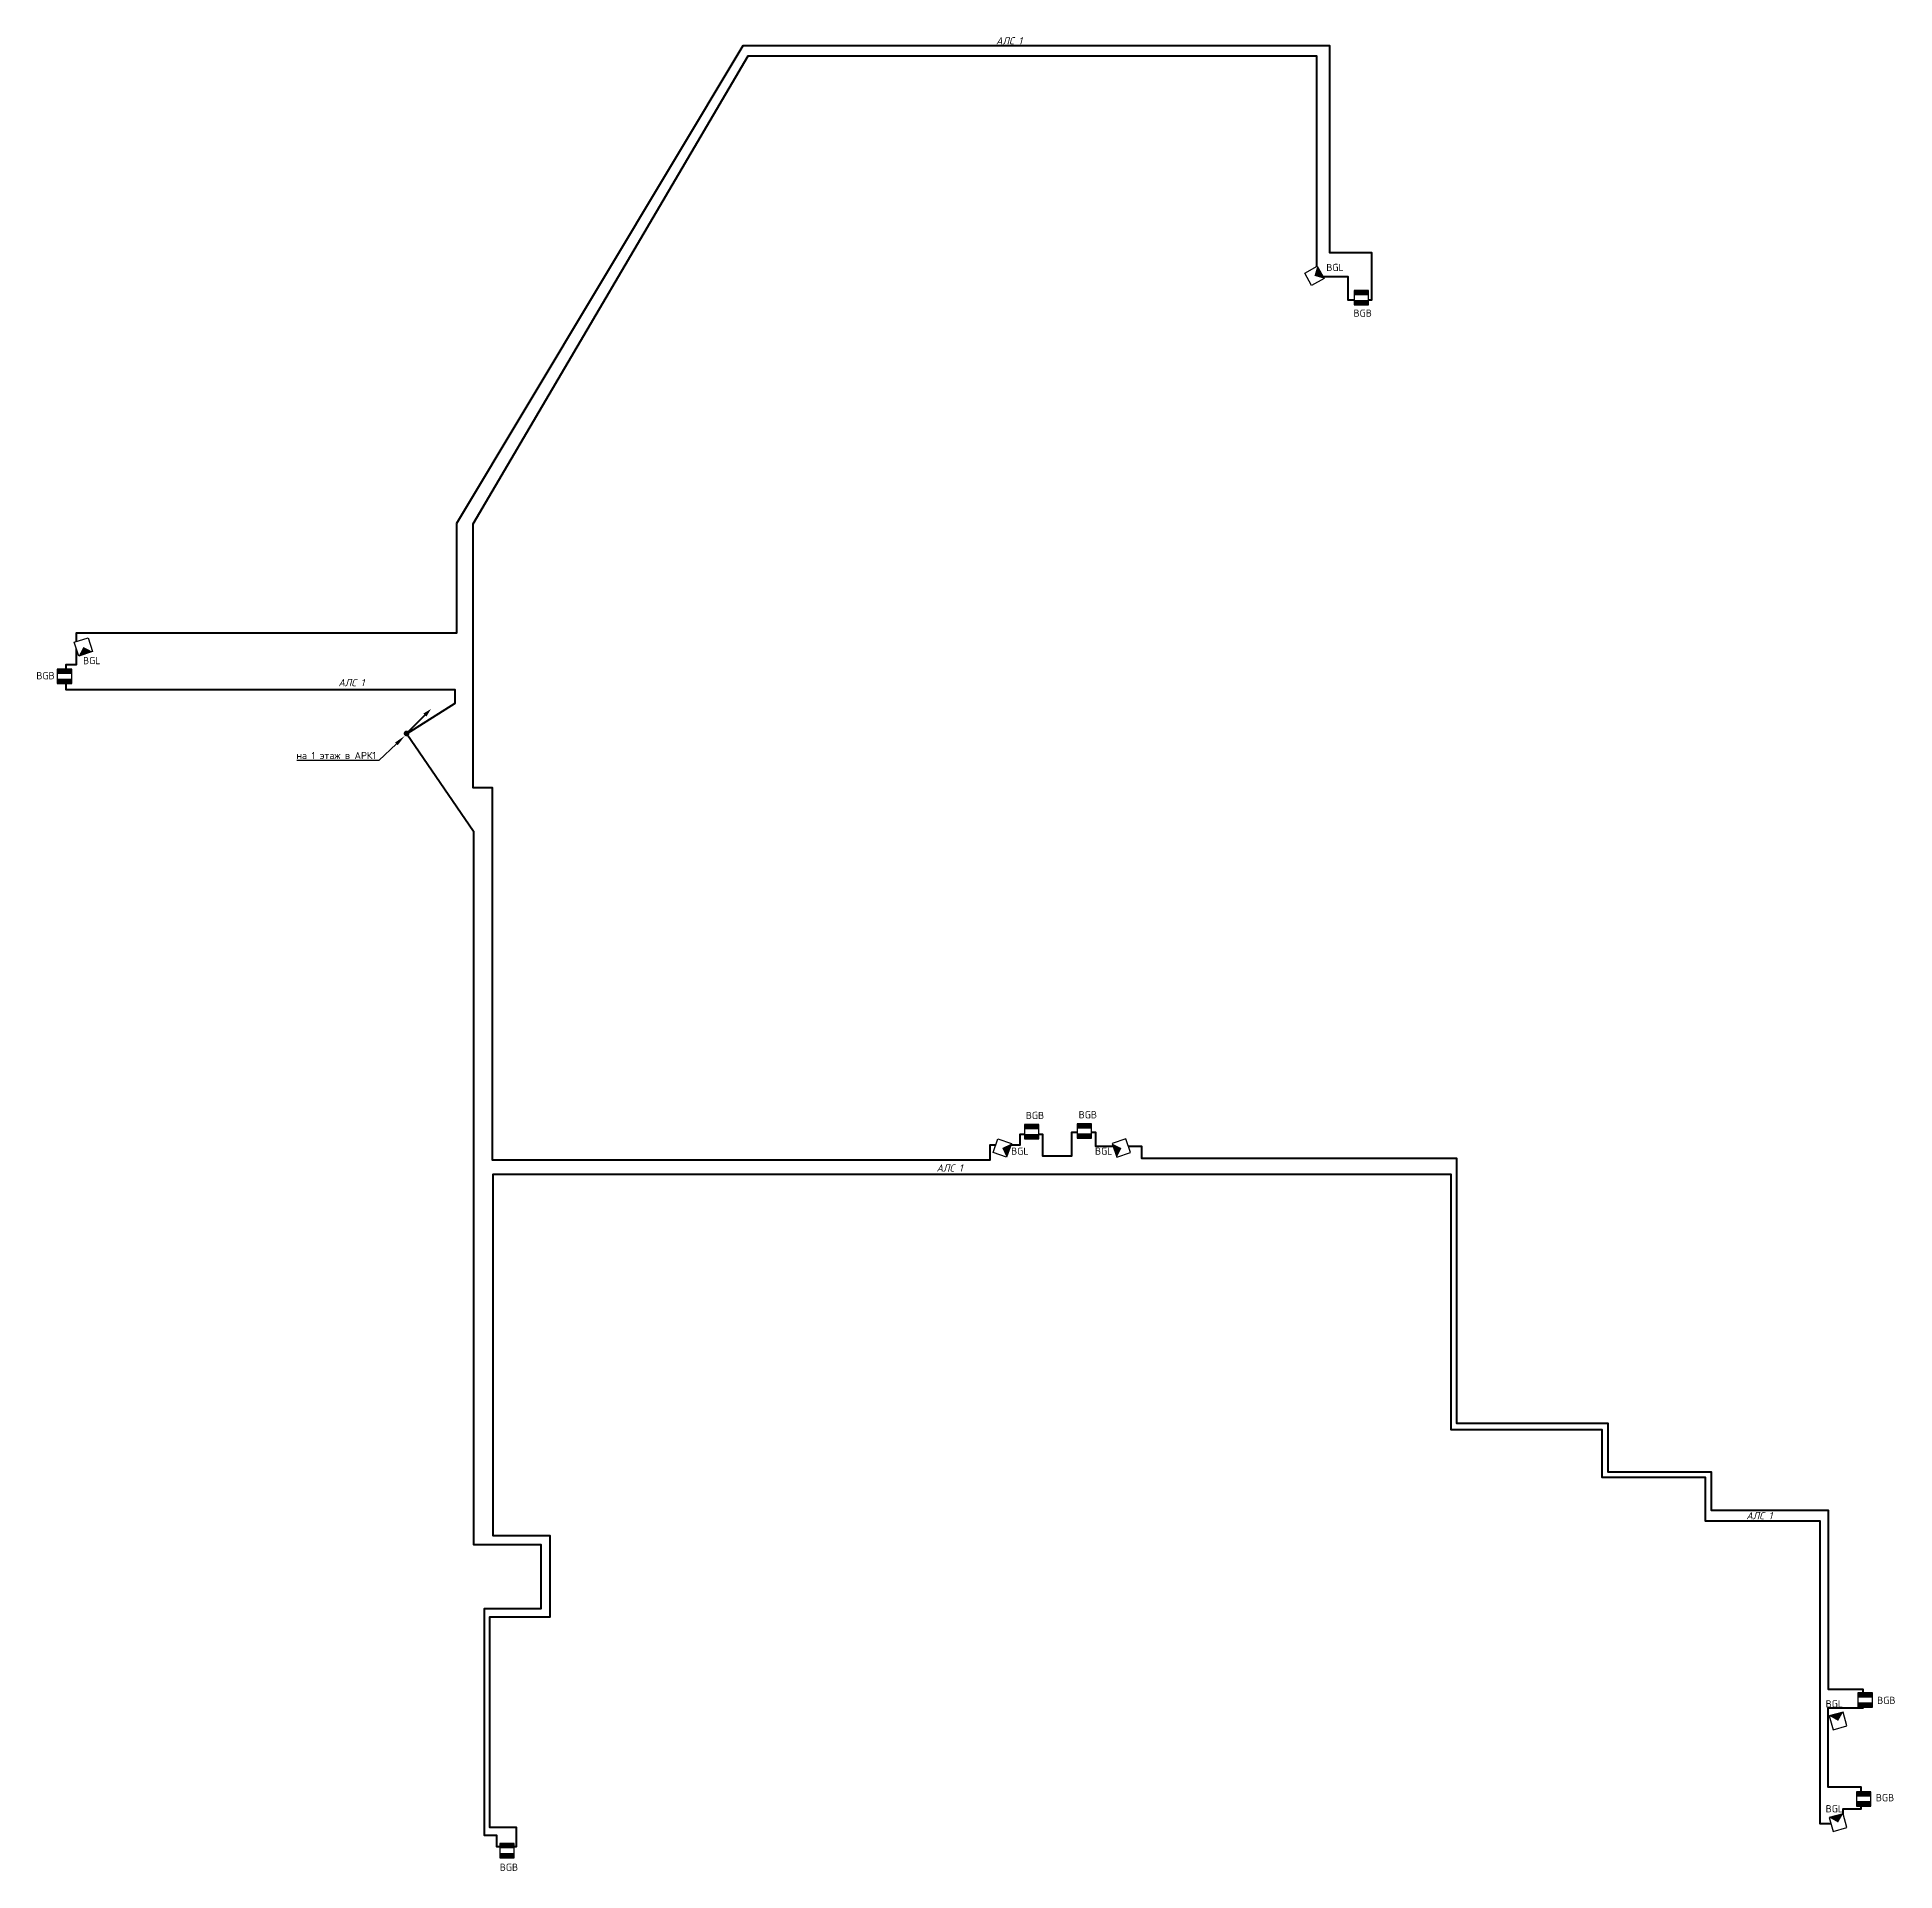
# Model space of a CAD drawing. Header units: millimetres. Extents: x 11019 to 672023, y -45952 to 891139.
# Drawn here: x 319345 to 383957, y 133317 to 197104 of the extents above; entities that cross this region are included whole.
import ezdxf
from ezdxf import colors
from ezdxf.entities.mleader import LeaderData, LeaderLine
from ezdxf.enums import TextEntityAlignment as Align
from ezdxf.math import Vec2, Vec3

# ---------------------------------------------------------------- set-up
doc = ezdxf.new("R2010")
doc.units = ezdxf.units.MM
doc.layers.add('!!ВОК', color=30, linetype='Continuous')
doc.layers.add('RC-Позиционные_обозначения', color=7, linetype='Continuous')
for name, color, linetype, lineweight in [('RC-Извещатели_охранные', 5, 'Continuous', 30), ('АП_АСУ_ОсновнаяТолстая', 7, 'Continuous', 30), ('Кабельные стояки', 7, 'Continuous', 25)]:
    doc.layers.add(name, color=color, linetype=linetype, lineweight=lineweight)
doc.styles.add('ISOCPEUR', font='isocpeui.ttf', dxfattribs={"height": 250})
doc.styles.add('KOSTY_STYLE', font='isocpeur.ttf')
doc.styles.add('RubezhCAD', font='isocpeur.ttf', dxfattribs={"width": 0.8})
doc.styles.get("Standard").update_dxf_attribs({"font": 'arial.ttf'})
doc.linetypes.add('ограждение1', pattern='A,0.25,-0.1,[133,ltypeshp.shx,S=0.1,R=0,X=-0.1,Y=0],-0.1,1', length=1.45)

msp = doc.modelspace()

# ---------------------------------------------------------------- texts
at = {"color": 7, "lineweight": 30, "ltscale": 100, "char_height": 250, "width": 1074.44, "attachment_point": 1, "style": 'ISOCPEUR'}
for insert in [(352698, 197103), (329821, 174775), (350627, 157892), (378790, 145797)]:
    msp.add_mtext('{\\C256;АЛС 1}', dxfattribs=dict(at, insert=insert))

# ---------------------------------------------------------------- blocks, each defined once
blk = doc.blocks.new('RC-UGO-IOM-02')
at = {"layer": 'RC-Извещатели_охранные'}
blk.add_point((0, 0), dxfattribs=at)
blk.add_wipeout([(2.5, -2.5), (2.5, 2.5), (-2.5, 2.5), (-2.5, -2.5)]).dxf.layer = 'RC-Извещатели_охранные'
blk.add_wipeout([(-2.5, -2.5), (-2.5, 2.5), (2.5, 2.5), (2.5, -2.5)]).dxf.layer = 'RC-Извещатели_охранные'
h = blk.add_hatch(color=256, dxfattribs=at)
h.dxf.hatch_style = 1
h.paths.add_polyline_path([(2.5, 0.8), (2.5, 2.51), (-2.5, 2.5), (-2.5, 0.8)])
h = blk.add_hatch(color=256, dxfattribs=at)
h.dxf.hatch_style = 1
h.paths.add_polyline_path([(2.5, -2.5), (2.5, -0.79), (-2.5, -0.8), (-2.5, -2.5)])
blk.add_lwpolyline([(-2.5, -2.5), (2.5, -2.5), (2.5, 2.5), (-2.5, 2.5)], close=True, dxfattribs=at)
blk.add_attdef('PSTN', text='', height=2.5, dxfattribs=at).set_placement((0.98, 2.6), align=Align.BOTTOM_LEFT)
blk = doc.blocks.new('RC-UGO-IOPPA-01')
blk.add_wipeout([(2.5, -2.5), (2.5, 2.5), (-2.5, 2.5), (-2.5, -2.5)]).dxf.layer = 'RC-Извещатели_охранные'
blk.add_wipeout([(-2.5, -2.5), (-2.5, 2.5), (2.5, 2.5), (2.5, -2.5)]).dxf.layer = 'RC-Извещатели_охранные'
at = {"layer": 'RC-Извещатели_охранные'}
h = blk.add_hatch(color=256, dxfattribs=at)
h.dxf.hatch_style = 1
h.paths.add_polyline_path([(2.5, -2.5), (2.5, 2.5), (0, 0)])
blk.add_lwpolyline([(-2.5, -2.5), (2.5, -2.5), (2.5, 2.5), (-2.5, 2.5)], close=True, dxfattribs=at)
blk.add_attdef('PSTN', text='', height=2.5, dxfattribs=at).set_placement((0.98, 2.6), align=Align.BOTTOM_LEFT)
blk = doc.blocks.new('*U332')
blk.add_hatch(color=256).paths.add_polyline_path([(-0.71, -0.71, 1), (0.71, 0.71, 1)])
at = {"const_width": 0.5}
blk.add_lwpolyline([(0.5, 0.5), (6.38, 6.38)], dxfattribs=at)
blk.add_lwpolyline([(8.5, 8.5, 0, 1.5, 0), (6.38, 6.38, 2, 2, 0)], format="xyseb")

# ---------------------------------------------------------------- linework, layer by layer
at = {"layer": '!!ВОК', "color": 5, "linetype": 'ограждение1', "lineweight": 50, "ltscale": 500}
msp.add_lwpolyline([(332205, 172865), (334516, 169487), (334516, 144669), (336869, 144669), (336869, 142430), (334892, 142430), (334892, 134564), (335316, 134564), (335316, 134166), (336021, 134166), (336021, 134828), (335089, 134828), (335089, 142156), (337184, 142156), (337184, 144969), (335207, 144969), (335207, 157550), (368514, 157550), (368514, 148671), (373768, 148671), (373768, 147007), (377358, 147007), (377358, 145495), (381352, 145495), (381352, 134961), (382156, 134961), (382156, 135471), (382791, 135471), (382791, 136223), (381642, 136223), (381642, 138984), (382850, 138984), (382850, 139626), (381650, 139626), (381650, 145849), (377580, 145849), (377580, 147189), (373987, 147189), (373987, 148875), (368720, 148875), (368720, 158093), (357762, 158093), (357762, 158516), (356162, 158516), (356162, 158998), (355326, 158998), (355326, 158175), (354325, 158175), (354325, 158934), (353529, 158934), (353529, 158565), (352475, 158565), (352475, 158035), (335186, 158035), (335186, 170989), (334511, 170989), (334511, 180169), (344076, 196456), (363843, 196456), (363843, 188783), (364930, 188783), (364930, 187968), (365770, 187968), (365770, 189599), (364302, 189599), (364302, 196799), (343894, 196799), (333935, 180185), (333935, 176368), (320703, 176368), (320703, 175272), (320346, 175272), (320346, 174407), (333874, 174407), (333874, 173919), (332205, 172865)], dxfattribs=at)

# ---------------------------------------------------------------- block references
at = {"layer": 'Кабельные стояки', "color": 5, "xscale": 100, "yscale": 100, "zscale": 100}
msp.add_blockref('*U332', (332193, 172883), dxfattribs=at)

msp.set_redraw_order([(e.dxf.handle, doc.entitydb.next_handle()) for e in msp.query("TEXT MTEXT ATTDEF DIMENSION ARC_DIMENSION")])  # texts and dimensions are drawn at this point

# ---------------------------------------------------------------- leaders
at = {"layer": 'АП_АСУ_ОсновнаяТолстая'}
ml = msp.add_multileader_mtext('Standard', dxfattribs=at)
ml.set_content('на 1 этаж в АРК1', color=256, style='KOSTY_STYLE')
ml.set_leader_properties()
ml.build(insert=Vec2(0, 0))
ml.multileader.update_dxf_attribs({"text_left_attachment_type": 6, "text_right_attachment_type": 6, "dogleg_length": 100, "arrow_head_size": 400})
ctx = ml.context
ctx.base_point, ctx.char_height, ctx.arrow_head_size, ctx.landing_gap_size, ctx.plane_origin = Vec3(328331, 171941, 0), 250, 400, 0, Vec3(337623, 172614, 0)
ctx.left_attachment, ctx.right_attachment, ctx.text_align_type = 6, 6, 2
notes = []
notes.append((ctx, [(0, (1, 1, 0), (331231, 171941, 0), (-1, 0), 100, [(0, [(332130, 172797, 0)], 0, [])])]))
ctx.mtext.insert, ctx.mtext.width, ctx.mtext.alignment, ctx.mtext.flow_direction = Vec3(331131, 172241, 0), 2879.93, 3, 5
for ctx, leaders in notes:
    for number, flags, end, landing, length, lines in leaders:
        leader = LeaderData()
        leader.index, (leader.has_last_leader_line, leader.has_dogleg_vector, leader.attachment_direction) = number, flags
        leader.last_leader_point, leader.dogleg_vector, leader.dogleg_length = Vec3(end), Vec3(landing), length
        for number, points, colour, breaks in lines:
            line = LeaderLine()
            line.index, line.vertices, line.color, line.breaks = number, Vec3.list(points), colors.encode_raw_color(colour), breaks
            leader.lines.append(line)
        ctx.leaders.append(leader)

# ---------------------------------------------------------------- next in the draw order: block references
at = {"layer": 'RC-Извещатели_охранные', "lineweight": 30, "ltscale": 30}
ref = msp.add_blockref('RC-UGO-IOPPA-01', (363771, 188801), dxfattribs=dict(at, xscale=-100, yscale=99.99999999999996, zscale=99.99999999999997, rotation=208.9464622659841))
ref.add_attrib('PSTN', 'BGL', dxfattribs={"layer": 'RC-Позиционные_обозначения', "height": 250, "style": 'RubezhCAD'}).set_placement((364485, 188893), align=Align.BOTTOM_CENTER)
at = {"layer": 'RC-Извещатели_охранные', "color": 1, "lineweight": 30, "ltscale": 30}
ref = msp.add_blockref('RC-UGO-IOM-02', (365404, 188043), dxfattribs=dict(at, xscale=100, yscale=100, zscale=100))
ref.add_attrib('PSTN', 'BGB', (365129, 187378), dxfattribs={"layer": 'RC-Позиционные_обозначения', "height": 250, "style": 'RubezhCAD'})
at = {"layer": 'RC-Извещатели_охранные', "lineweight": 30, "ltscale": 30}
ref = msp.add_blockref('RC-UGO-IOPPA-01', (320952, 175890), dxfattribs=dict(at, xscale=-100, yscale=99.99999999999997, zscale=99.99999999999997, rotation=107.7007667399885))
ref.add_attrib('PSTN', 'BGL', dxfattribs={"layer": 'RC-Позиционные_обозначения', "height": 250, "style": 'RubezhCAD'}).set_placement((321245, 175217), align=Align.BOTTOM_CENTER)
ref = msp.add_blockref('RC-UGO-IOPPA-01', (352910, 158459), dxfattribs=dict(at, xscale=-99.99999999999999, yscale=99.99999999999997, zscale=99.99999999999997, rotation=160.8158097939746))
ref.add_attrib('PSTN', 'BGL', dxfattribs={"layer": 'RC-Позиционные_обозначения', "height": 250, "style": 'RubezhCAD'}).set_placement((353524, 158153), align=Align.BOTTOM_CENTER)
ref = msp.add_blockref('RC-UGO-IOPPA-01', (357055, 158459), dxfattribs=dict(at, xscale=99.99999999999997, yscale=99.99999999999997, zscale=99.99999999999997, rotation=199.1841902060254))
ref.add_attrib('PSTN', 'BGL', dxfattribs={"layer": 'RC-Позиционные_обозначения', "height": 250, "style": 'RubezhCAD'}).set_placement((356440, 158153), align=Align.BOTTOM_CENTER)
ref = msp.add_blockref('RC-UGO-IOPPA-01', (381983, 138534), dxfattribs=dict(at, xscale=99.99999999999997, yscale=99.99999999999997, zscale=99.99999999999997, rotation=105.1539753618232))
ref.add_attrib('PSTN', 'BGL', dxfattribs={"layer": 'RC-Позиционные_обозначения', "height": 250, "style": 'RubezhCAD'}).set_placement((381852, 138927), align=Align.BOTTOM_CENTER)
at = {"layer": 'RC-Извещатели_охранные', "color": 1, "lineweight": 30, "ltscale": 30}
ref = msp.add_blockref('RC-UGO-IOM-02', (382925, 139260), dxfattribs=dict(at, xscale=100, yscale=100, zscale=100))
ref.add_attrib('PSTN', 'BGB', (383342, 139122), dxfattribs={"layer": 'RC-Позиционные_обозначения', "height": 250, "style": 'RubezhCAD'})
ref = msp.add_blockref('RC-UGO-IOM-02', (382868, 135821), dxfattribs=dict(at, xscale=100, yscale=100, zscale=100))
ref.add_attrib('PSTN', 'BGB', (383296, 135738), dxfattribs={"layer": 'RC-Позиционные_обозначения', "height": 250, "style": 'RubezhCAD'})
at = {"layer": 'RC-Извещатели_охранные', "lineweight": 30, "ltscale": 30}
ref = msp.add_blockref('RC-UGO-IOPPA-01', (381983, 134998), dxfattribs=dict(at, xscale=99.99999999999997, yscale=99.99999999999997, zscale=99.99999999999997, rotation=105.1539753618232))
ref.add_attrib('PSTN', 'BGL', dxfattribs={"layer": 'RC-Позиционные_обозначения', "height": 250, "style": 'RubezhCAD'}).set_placement((381852, 135277), align=Align.BOTTOM_CENTER)
at = {"layer": 'RC-Извещатели_охранные', "color": 1, "lineweight": 30, "ltscale": 30}
ref = msp.add_blockref('RC-UGO-IOM-02', (335691, 134016), dxfattribs=dict(at, xscale=100, yscale=100, zscale=100))
ref.add_attrib('PSTN', 'BGB', (335435, 133317), dxfattribs={"layer": 'RC-Позиционные_обозначения', "height": 250, "style": 'RubezhCAD'})

# ---------------------------------------------------------------- next in the draw order: block references
ref = msp.add_blockref('RC-UGO-IOM-02', (320297, 174871), dxfattribs=dict(at, xscale=100, yscale=100, zscale=100))
ref.add_attrib('PSTN', 'BGB', (319318, 174767), dxfattribs={"layer": 'RC-Позиционные_обозначения', "height": 250, "style": 'RubezhCAD'})
ref = msp.add_blockref('RC-UGO-IOM-02', (353930, 159031), dxfattribs=dict(at, xscale=100, yscale=100, zscale=100))
ref.add_attrib('PSTN', 'BGB', (353731, 159470), dxfattribs={"layer": 'RC-Позиционные_обозначения', "height": 250, "style": 'RubezhCAD'})
ref = msp.add_blockref('RC-UGO-IOM-02', (355768, 159056), dxfattribs=dict(at, xscale=100, yscale=100, zscale=100))
ref.add_attrib('PSTN', 'BGB', (355569, 159495), dxfattribs={"layer": 'RC-Позиционные_обозначения', "height": 250, "style": 'RubezhCAD'})

doc.saveas('drawing.dxf')
